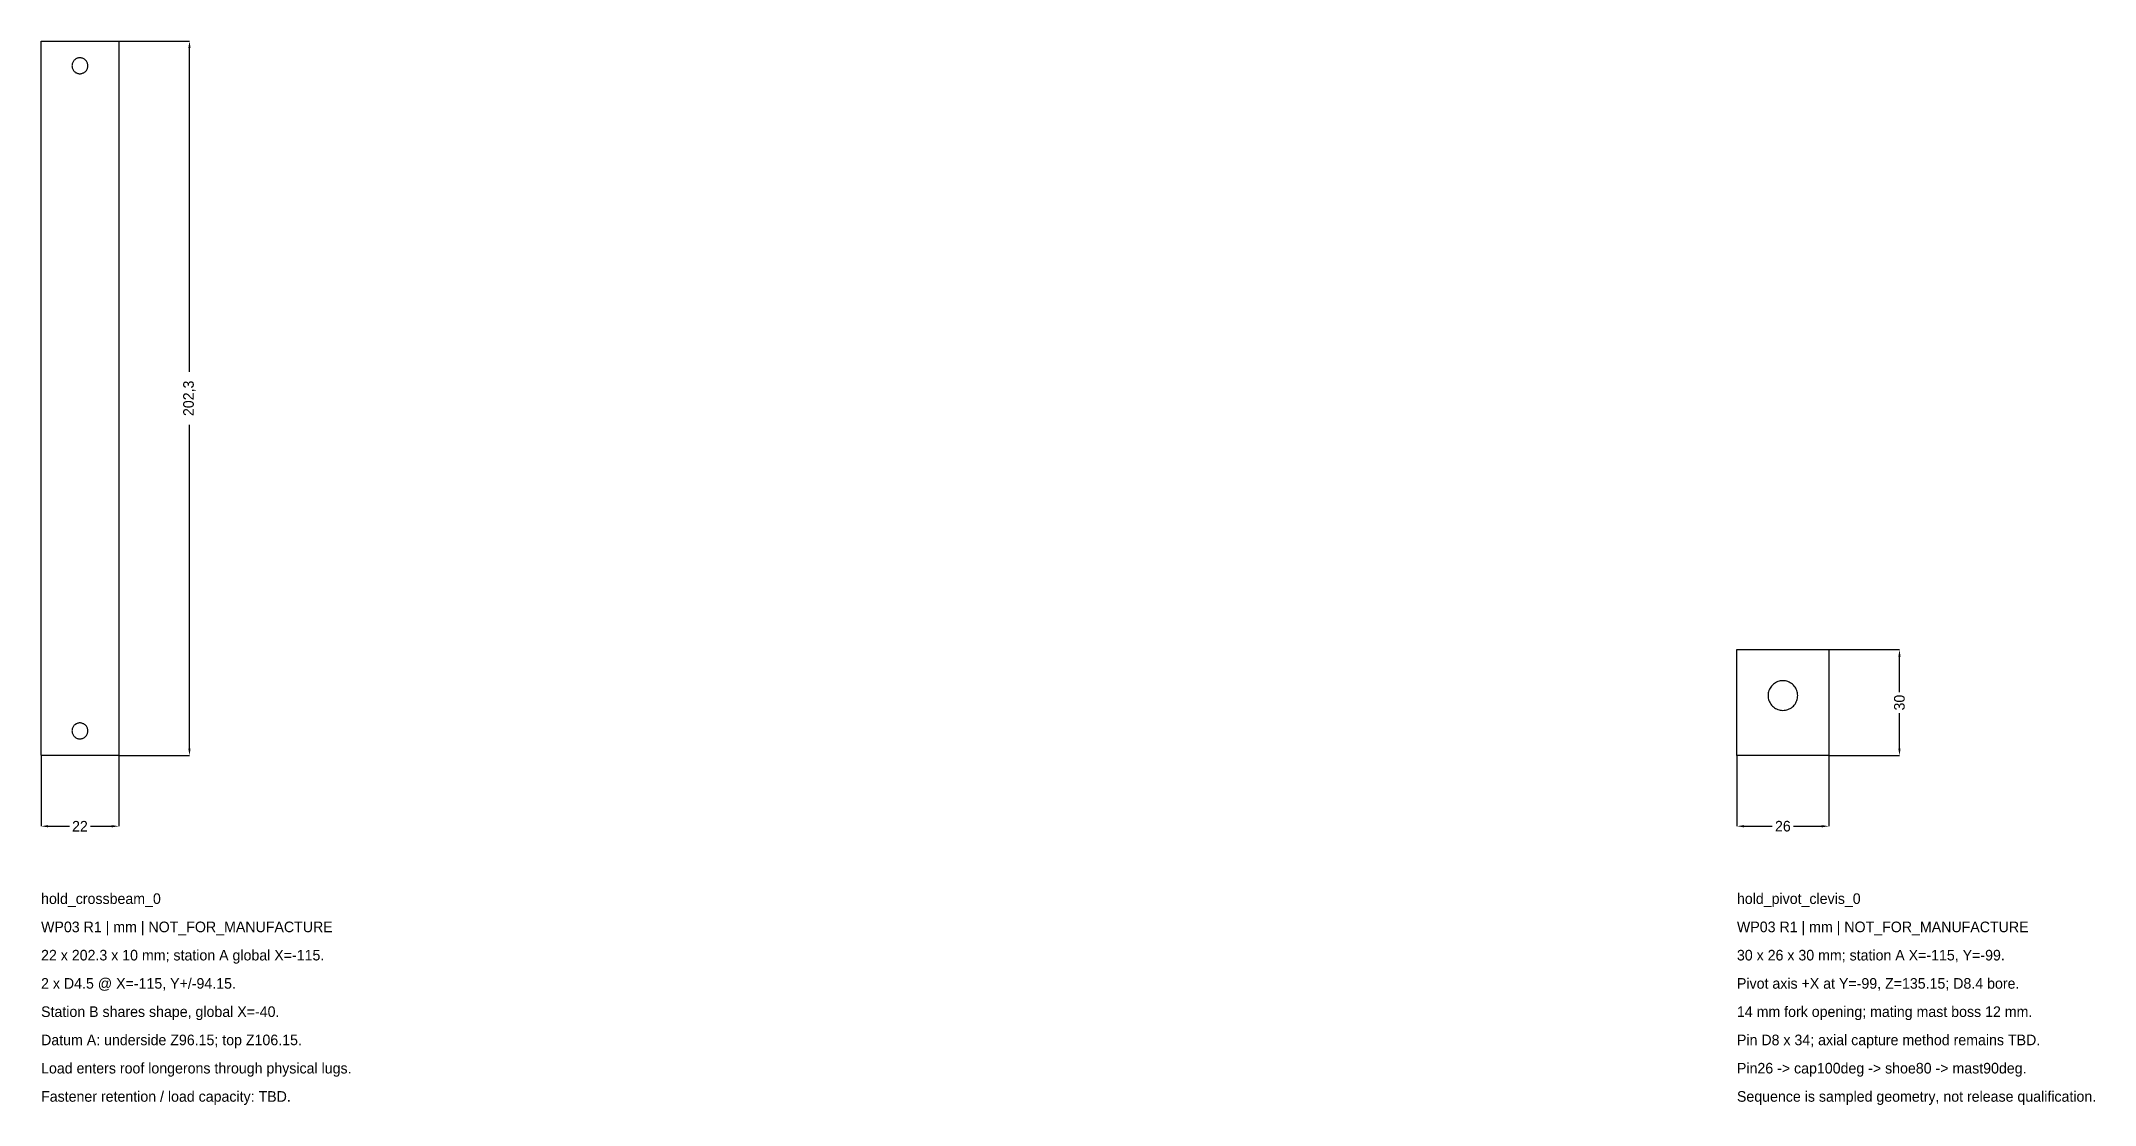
# Model space of a CAD drawing. Header units: millimetres. Extents: x 0 to 1208, y -629 to 226.
# Drawn here: x 0 to 581, y -629 to -328 of the extents above; entities that cross this region are included whole.
import ezdxf

# ---------------------------------------------------------------- set-up
doc = ezdxf.new("R2010")
doc.units = ezdxf.units.MM
for name, color, linetype in [('REFERENCE_DIMENSIONS', 2, 'Continuous'), ('REFERENCE_GEOMETRY', 7, 'Continuous'), ('REFERENCE_NOTES', 3, 'Continuous')]:
    doc.layers.add(name, color=color, linetype=linetype)
doc.dimstyles.get("Standard").update_dxf_attribs({"dimtxt": 2.5, "dimasz": 2.5, "dimexe": 1.25, "dimexo": 0.625, "dimtad": 1, "dimcen": 2.5, "dimazin": 3, "dimtfac": 1, "dimtmove": 0, "dimatfit": 3})

msp = doc.modelspace()

# ---------------------------------------------------------------- texts
at = {"layer": 'REFERENCE_NOTES'}
for s, p in [('hold_crossbeam_0', (0, -572)), ('hold_pivot_clevis_0', (480, -572)), ('WP03 R1 | mm | NOT_FOR_MANUFACTURE', (0, -580)), ('WP03 R1 | mm | NOT_FOR_MANUFACTURE', (480, -580)), ('22 x 202.3 x 10 mm; station A global X=-115.', (0, -588)), ('30 x 26 x 30 mm; station A X=-115, Y=-99.', (480, -588)), ('2 x D4.5 @ X=-115, Y+/-94.15.', (0, -596)), ('Pivot axis +X at Y=-99, Z=135.15; D8.4 bore.', (480, -596)), ('Station B shares shape, global X=-40.', (0, -604)), ('14 mm fork opening; mating mast boss 12 mm.', (480, -604)), ('Datum A: underside Z96.15; top Z106.15.', (0, -612)), ('Pin D8 x 34; axial capture method remains TBD.', (480, -612)), ('Load enters roof longerons through physical lugs.', (0, -620)), ('Pin26 -> cap100deg -> shoe80 -> mast90deg.', (480, -620)), ('Fastener retention / load capacity: TBD.', (0, -628)), ('Sequence is sampled geometry, not release qualification.', (480, -628))]:
    msp.add_text(s, height=3, dxfattribs=at).set_placement(p)

# ---------------------------------------------------------------- blocks, each defined once
blk = doc.blocks.new('_CLOSEDFILLED')
at = {"color": 0, "linetype": 'BYBLOCK'}
blk.add_solid([(-1, 0.16), (0, 0), (-1, -0.16)], dxfattribs=at)
blk = doc.blocks.new('*D7')
for p, q in [((0, -530), (0, -550)), ((22, -530), (22, -550)), ((2, -550), (8, -550)), ((14, -550), (20, -550))]:
    blk.add_line(p, q)
at = {"layer": 'Defpoints'}
for p in [(0, -530), (22, -530), (0, -550)]:
    blk.add_point(p, dxfattribs=at)
at = {"layer": 'REFERENCE_DIMENSIONS', "xscale": 2, "yscale": 2, "rotation": 180}
blk.add_blockref('_CLOSEDFILLED', (0, -550), dxfattribs=at)
at = {"layer": 'REFERENCE_DIMENSIONS', "xscale": 2, "yscale": 2}
blk.add_blockref('_CLOSEDFILLED', (22, -550), dxfattribs=at)
at = {"layer": 'REFERENCE_DIMENSIONS', "insert": (11, -550), "char_height": 3, "attachment_point": 5}
blk.add_mtext('22', dxfattribs=at)
blk = doc.blocks.new('*D8')
for p, q in [((22, -327.7), (42, -327.7)), ((42, -421.35), (42, -329.7)), ((42, -528), (42, -436.35)), ((22, -530), (42, -530))]:
    blk.add_line(p, q)
at = {"layer": 'Defpoints'}
for p in [(22, -327.7), (22, -530), (42, -530)]:
    blk.add_point(p, dxfattribs=at)
at = {"layer": 'REFERENCE_DIMENSIONS', "xscale": 2, "yscale": 2}
for p, rotation in [((42, -327.7), 90), ((42, -530), 270)]:
    blk.add_blockref('_CLOSEDFILLED', p, dxfattribs=dict(at, rotation=rotation))
at = {"layer": 'REFERENCE_DIMENSIONS', "insert": (42, -428.85), "char_height": 3, "attachment_point": 5, "rotation": 90}
blk.add_mtext('202,3', dxfattribs=at)
blk = doc.blocks.new('*D9')
for p, q in [((480, -530), (480, -550)), ((506, -530), (506, -550)), ((482, -550), (490, -550)), ((496, -550), (504, -550))]:
    blk.add_line(p, q)
at = {"layer": 'Defpoints'}
for p in [(480, -530), (506, -530), (480, -550)]:
    blk.add_point(p, dxfattribs=at)
at = {"layer": 'REFERENCE_DIMENSIONS', "xscale": 2, "yscale": 2, "rotation": 180}
blk.add_blockref('_CLOSEDFILLED', (480, -550), dxfattribs=at)
at = {"layer": 'REFERENCE_DIMENSIONS', "xscale": 2, "yscale": 2}
blk.add_blockref('_CLOSEDFILLED', (506, -550), dxfattribs=at)
at = {"layer": 'REFERENCE_DIMENSIONS', "insert": (493, -550), "char_height": 3, "attachment_point": 5}
blk.add_mtext('26', dxfattribs=at)
blk = doc.blocks.new('*D10')
for p, q in [((506, -500), (526, -500)), ((526, -512), (526, -502)), ((526, -528), (526, -518)), ((506, -530), (526, -530))]:
    blk.add_line(p, q)
at = {"layer": 'Defpoints'}
for p in [(506, -500), (506, -530), (526, -530)]:
    blk.add_point(p, dxfattribs=at)
at = {"layer": 'REFERENCE_DIMENSIONS', "xscale": 2, "yscale": 2}
for p, rotation in [((526, -500), 90), ((526, -530), 270)]:
    blk.add_blockref('_CLOSEDFILLED', p, dxfattribs=dict(at, rotation=rotation))
at = {"layer": 'REFERENCE_DIMENSIONS', "insert": (526, -515), "char_height": 3, "attachment_point": 5, "rotation": 90}
blk.add_mtext('30', dxfattribs=at)

# ---------------------------------------------------------------- dimensions: what is measured, and where the dimension line sits
at = {"layer": 'REFERENCE_DIMENSIONS'}
for base, p1, p2, picture, middle in [((42, -530), (22, -530), (22, -327.7), '*D8', (42, -428.85)), ((526, -530), (506, -530), (506, -500), '*D10', (526, -515))]:
    dim = msp.add_linear_dim(base=base, p1=p1, p2=p2, angle=90, dimstyle='Standard', override={"dimtxt": 3, "dimasz": 2, "dimdec": 3}, dxfattribs=at)
    dim.commit()
    dim.dimension.update_dxf_attribs({"geometry": picture, "text_midpoint": middle})
for base, p1, p2, picture, middle in [((0, -550), (0, -530), (22, -530), '*D7', (11, -550)), ((480, -550), (480, -530), (506, -530), '*D9', (493, -550))]:
    dim = msp.add_linear_dim(base=base, p1=p1, p2=p2, dimstyle='Standard', override={"dimtxt": 3, "dimasz": 2, "dimdec": 3}, dxfattribs=at)
    dim.commit()
    dim.dimension.update_dxf_attribs({"geometry": picture, "text_midpoint": middle})

# ---------------------------------------------------------------- linework, layer by layer
at = {"layer": 'REFERENCE_GEOMETRY'}
for points in [[(0, -327.7), (0.2499, -327.7), (0.4998, -327.7), (0.7497, -327.7), (0.9997, -327.7), (1.2496, -327.7), (1.4995, -327.7), (1.7494, -327.7), (1.9993, -327.7), (2.2492, -327.7), (2.4992, -327.7), (2.7491, -327.7), (2.999, -327.7), (3.2489, -327.7), (3.4988, -327.7), (3.7487, -327.7), (3.9987, -327.7), (4.2486, -327.7), (4.4985, -327.7), (4.7484, -327.7), (4.9983, -327.7), (5.2482, -327.7), (5.4982, -327.7), (5.7481, -327.7), (5.998, -327.7), (6.2479, -327.7), (6.4978, -327.7), (6.7477, -327.7), (6.9977, -327.7), (7.2476, -327.7), (7.4975, -327.7), (7.7474, -327.7), (7.9973, -327.7), (8.2472, -327.7), (8.4972, -327.7), (8.7471, -327.7), (8.997, -327.7), (9.2469, -327.7), (9.4968, -327.7), (9.7467, -327.7), (9.9967, -327.7), (10.2466, -327.7), (10.4965, -327.7), (10.7464, -327.7), (10.9963, -327.7), (11.2462, -327.7), (11.4962, -327.7), (11.7461, -327.7), (11.996, -327.7), (12.2459, -327.7), (12.4958, -327.7), (12.7457, -327.7), (12.9957, -327.7), (13.2456, -327.7), (13.4955, -327.7), (13.7454, -327.7), (13.9953, -327.7), (14.2452, -327.7), (14.4952, -327.7), (14.7451, -327.7), (14.995, -327.7), (15.2449, -327.7), (15.4948, -327.7), (15.7447, -327.7), (15.9947, -327.7), (16.2446, -327.7), (16.4945, -327.7), (16.7444, -327.7), (16.9943, -327.7), (17.2442, -327.7), (17.4942, -327.7), (17.7441, -327.7), (17.994, -327.7), (18.2439, -327.7), (18.4938, -327.7), (18.7437, -327.7), (18.9936, -327.7), (19.2436, -327.7), (19.4935, -327.7), (19.7434, -327.7), (19.9933, -327.7), (20.2432, -327.7), (20.4931, -327.7), (20.7431, -327.7), (20.993, -327.7), (21.2429, -327.7), (21.4928, -327.7), (21.7427, -327.7), (21.9926, -327.7), (22, -327.9426), (22, -328.1925), (22, -328.4424), (22, -328.6923), (22, -328.9422), (22, -329.1921), (22, -329.4421), (22, -329.692), (22, -329.9419), (22, -330.1918), (22, -330.4417), (22, -330.6916), (22, -330.9416), (22, -331.1915), (22, -331.4414), (22, -331.6913), (22, -331.9412), (22, -332.1911), (22, -332.4411), (22, -332.691), (22, -332.9409), (22, -333.1908), (22, -333.4407), (22, -333.6906), (22, -333.9406), (22, -334.1905), (22, -334.4404), (22, -334.6903), (22, -334.9402), (22, -335.1901), (22, -335.4401), (22, -335.69), (22, -335.9399), (22, -336.1898), (22, -336.4397), (22, -336.6896), (22, -336.9396), (22, -337.1895), (22, -337.4394), (22, -337.6893), (22, -337.9392), (22, -338.1891), (22, -338.4391), (22, -338.689), (22, -338.9389), (22, -339.1888), (22, -339.4387), (22, -339.6886), (22, -339.9386), (22, -340.1885), (22, -340.4384), (22, -340.6883), (22, -340.9382), (22, -341.1881), (22, -341.4381), (22, -341.688), (22, -341.9379), (22, -342.1878), (22, -342.4377), (22, -342.6876), (22, -342.9375), (22, -343.1875), (22, -343.4374), (22, -343.6873), (22, -343.9372), (22, -344.1871), (22, -344.437), (22, -344.687), (22, -344.9369), (22, -345.1868), (22, -345.4367), (22, -345.6866), (22, -345.9365), (22, -346.1865), (22, -346.4364), (22, -346.6863), (22, -346.9362), (22, -347.1861), (22, -347.436), (22, -347.686), (22, -347.9359), (22, -348.1858), (22, -348.4357), (22, -348.6856), (22, -348.9355), (22, -349.1855), (22, -349.4354), (22, -349.6853), (22, -349.9352), (22, -350.1851), (22, -350.435), (22, -350.685), (22, -350.9349), (22, -351.1848), (22, -351.4347), (22, -351.6846), (22, -351.9345), (22, -352.1845), (22, -352.4344), (22, -352.6843), (22, -352.9342), (22, -353.1841), (22, -353.434), (22, -353.684), (22, -353.9339), (22, -354.1838), (22, -354.4337), (22, -354.6836), (22, -354.9335), (22, -355.1835), (22, -355.4334), (22, -355.6833), (22, -355.9332), (22, -356.1831), (22, -356.433), (22, -356.683), (22, -356.9329), (22, -357.1828), (22, -357.4327), (22, -357.6826), (22, -357.9325), (22, -358.1825), (22, -358.4324), (22, -358.6823), (22, -358.9322), (22, -359.1821), (22, -359.432), (22, -359.6819), (22, -359.9319), (22, -360.1818), (22, -360.4317), (22, -360.6816), (22, -360.9315), (22, -361.1814), (22, -361.4314), (22, -361.6813), (22, -361.9312), (22, -362.1811), (22, -362.431), (22, -362.6809), (22, -362.9309), (22, -363.1808), (22, -363.4307), (22, -363.6806), (22, -363.9305), (22, -364.1804), (22, -364.4304), (22, -364.6803), (22, -364.9302), (22, -365.1801), (22, -365.43), (22, -365.6799), (22, -365.9299), (22, -366.1798), (22, -366.4297), (22, -366.6796), (22, -366.9295), (22, -367.1794), (22, -367.4294), (22, -367.6793), (22, -367.9292), (22, -368.1791), (22, -368.429), (22, -368.6789), (22, -368.9289), (22, -369.1788), (22, -369.4287), (22, -369.6786), (22, -369.9285), (22, -370.1784), (22, -370.4284), (22, -370.6783), (22, -370.9282), (22, -371.1781), (22, -371.428), (22, -371.6779), (22, -371.9279), (22, -372.1778), (22, -372.4277), (22, -372.6776), (22, -372.9275), (22, -373.1774), (22, -373.4274), (22, -373.6773), (22, -373.9272), (22, -374.1771), (22, -374.427), (22, -374.6769), (22, -374.9269), (22, -375.1768), (22, -375.4267), (22, -375.6766), (22, -375.9265), (22, -376.1764), (22, -376.4264), (22, -376.6763), (22, -376.9262), (22, -377.1761), (22, -377.426), (22, -377.6759), (22, -377.9258), (22, -378.1758), (22, -378.4257), (22, -378.6756), (22, -378.9255), (22, -379.1754), (22, -379.4253), (22, -379.6753), (22, -379.9252), (22, -380.1751), (22, -380.425), (22, -380.6749), (22, -380.9248), (22, -381.1748), (22, -381.4247), (22, -381.6746), (22, -381.9245), (22, -382.1744), (22, -382.4243), (22, -382.6743), (22, -382.9242), (22, -383.1741), (22, -383.424), (22, -383.6739), (22, -383.9238), (22, -384.1738), (22, -384.4237), (22, -384.6736), (22, -384.9235), (22, -385.1734), (22, -385.4233), (22, -385.6733), (22, -385.9232), (22, -386.1731), (22, -386.423), (22, -386.6729), (22, -386.9228), (22, -387.1728), (22, -387.4227), (22, -387.6726), (22, -387.9225), (22, -388.1724), (22, -388.4223), (22, -388.6723), (22, -388.9222), (22, -389.1721), (22, -389.422), (22, -389.6719), (22, -389.9218), (22, -390.1718), (22, -390.4217), (22, -390.6716), (22, -390.9215), (22, -391.1714), (22, -391.4213), (22, -391.6713), (22, -391.9212), (22, -392.1711), (22, -392.421), (22, -392.6709), (22, -392.9208), (22, -393.1708), (22, -393.4207), (22, -393.6706), (22, -393.9205), (22, -394.1704), (22, -394.4203), (22, -394.6703), (22, -394.9202), (22, -395.1701), (22, -395.42), (22, -395.6699), (22, -395.9198), (22, -396.1697), (22, -396.4197), (22, -396.6696), (22, -396.9195), (22, -397.1694), (22, -397.4193), (22, -397.6692), (22, -397.9192), (22, -398.1691), (22, -398.419), (22, -398.6689), (22, -398.9188), (22, -399.1687), (22, -399.4187), (22, -399.6686), (22, -399.9185), (22, -400.1684), (22, -400.4183), (22, -400.6682), (22, -400.9182), (22, -401.1681), (22, -401.418), (22, -401.6679), (22, -401.9178), (22, -402.1677), (22, -402.4177), (22, -402.6676), (22, -402.9175), (22, -403.1674), (22, -403.4173), (22, -403.6672), (22, -403.9172), (22, -404.1671), (22, -404.417), (22, -404.6669), (22, -404.9168), (22, -405.1667), (22, -405.4167), (22, -405.6666), (22, -405.9165), (22, -406.1664), (22, -406.4163), (22, -406.6662), (22, -406.9162), (22, -407.1661), (22, -407.416), (22, -407.6659), (22, -407.9158), (22, -408.1657), (22, -408.4157), (22, -408.6656), (22, -408.9155), (22, -409.1654), (22, -409.4153), (22, -409.6652), (22, -409.9152), (22, -410.1651), (22, -410.415), (22, -410.6649), (22, -410.9148), (22, -411.1647), (22, -411.4147), (22, -411.6646), (22, -411.9145), (22, -412.1644), (22, -412.4143), (22, -412.6642), (22, -412.9142), (22, -413.1641), (22, -413.414), (22, -413.6639), (22, -413.9138), (22, -414.1637), (22, -414.4136), (22, -414.6636), (22, -414.9135), (22, -415.1634), (22, -415.4133), (22, -415.6632), (22, -415.9131), (22, -416.1631), (22, -416.413), (22, -416.6629), (22, -416.9128), (22, -417.1627), (22, -417.4126), (22, -417.6626), (22, -417.9125), (22, -418.1624), (22, -418.4123), (22, -418.6622), (22, -418.9121), (22, -419.1621), (22, -419.412), (22, -419.6619), (22, -419.9118), (22, -420.1617), (22, -420.4116), (22, -420.6616), (22, -420.9115), (22, -421.1614), (22, -421.4113), (22, -421.6612), (22, -421.9111), (22, -422.1611), (22, -422.411), (22, -422.6609), (22, -422.9108), (22, -423.1607), (22, -423.4106), (22, -423.6606), (22, -423.9105), (22, -424.1604), (22, -424.4103), (22, -424.6602), (22, -424.9101), (22, -425.1601), (22, -425.41), (22, -425.6599), (22, -425.9098), (22, -426.1597), (22, -426.4096), (22, -426.6596), (22, -426.9095), (22, -427.1594), (22, -427.4093), (22, -427.6592), (22, -427.9091), (22, -428.1591), (22, -428.409), (22, -428.6589), (22, -428.9088), (22, -429.1587), (22, -429.4086), (22, -429.6586), (22, -429.9085), (22, -430.1584), (22, -430.4083), (22, -430.6582), (22, -430.9081), (22, -431.1581), (22, -431.408), (22, -431.6579), (22, -431.9078), (22, -432.1577), (22, -432.4076), (22, -432.6575), (22, -432.9075), (22, -433.1574), (22, -433.4073), (22, -433.6572), (22, -433.9071), (22, -434.157), (22, -434.407), (22, -434.6569), (22, -434.9068), (22, -435.1567), (22, -435.4066), (22, -435.6565), (22, -435.9065), (22, -436.1564), (22, -436.4063), (22, -436.6562), (22, -436.9061), (22, -437.156), (22, -437.406), (22, -437.6559), (22, -437.9058), (22, -438.1557), (22, -438.4056), (22, -438.6555), (22, -438.9055), (22, -439.1554), (22, -439.4053), (22, -439.6552), (22, -439.9051), (22, -440.155), (22, -440.405), (22, -440.6549), (22, -440.9048), (22, -441.1547), (22, -441.4046), (22, -441.6545), (22, -441.9045), (22, -442.1544), (22, -442.4043), (22, -442.6542), (22, -442.9041), (22, -443.154), (22, -443.404), (22, -443.6539), (22, -443.9038), (22, -444.1537), (22, -444.4036), (22, -444.6535), (22, -444.9035), (22, -445.1534), (22, -445.4033), (22, -445.6532), (22, -445.9031), (22, -446.153), (22, -446.403), (22, -446.6529), (22, -446.9028), (22, -447.1527), (22, -447.4026), (22, -447.6525), (22, -447.9025), (22, -448.1524), (22, -448.4023), (22, -448.6522), (22, -448.9021), (22, -449.152), (22, -449.4019), (22, -449.6519), (22, -449.9018), (22, -450.1517), (22, -450.4016), (22, -450.6515), (22, -450.9014), (22, -451.1514), (22, -451.4013), (22, -451.6512), (22, -451.9011), (22, -452.151), (22, -452.4009), (22, -452.6509), (22, -452.9008), (22, -453.1507), (22, -453.4006), (22, -453.6505), (22, -453.9004), (22, -454.1504), (22, -454.4003), (22, -454.6502), (22, -454.9001), (22, -455.15), (22, -455.3999), (22, -455.6499), (22, -455.8998), (22, -456.1497), (22, -456.3996), (22, -456.6495), (22, -456.8994), (22, -457.1494), (22, -457.3993), (22, -457.6492), (22, -457.8991), (22, -458.149), (22, -458.3989), (22, -458.6489), (22, -458.8988), (22, -459.1487), (22, -459.3986), (22, -459.6485), (22, -459.8984), (22, -460.1484), (22, -460.3983), (22, -460.6482), (22, -460.8981), (22, -461.148), (22, -461.3979), (22, -461.6479), (22, -461.8978), (22, -462.1477), (22, -462.3976), (22, -462.6475), (22, -462.8974), (22, -463.1474), (22, -463.3973), (22, -463.6472), (22, -463.8971), (22, -464.147), (22, -464.3969), (22, -464.6469), (22, -464.8968), (22, -465.1467), (22, -465.3966), (22, -465.6465), (22, -465.8964), (22, -466.1464), (22, -466.3963), (22, -466.6462), (22, -466.8961), (22, -467.146), (22, -467.3959), (22, -467.6458), (22, -467.8958), (22, -468.1457), (22, -468.3956), (22, -468.6455), (22, -468.8954), (22, -469.1453), (22, -469.3953), (22, -469.6452), (22, -469.8951), (22, -470.145), (22, -470.3949), (22, -470.6448), (22, -470.8948), (22, -471.1447), (22, -471.3946), (22, -471.6445), (22, -471.8944), (22, -472.1443), (22, -472.3943), (22, -472.6442), (22, -472.8941), (22, -473.144), (22, -473.3939), (22, -473.6438), (22, -473.8938), (22, -474.1437), (22, -474.3936), (22, -474.6435), (22, -474.8934), (22, -475.1433), (22, -475.3933), (22, -475.6432), (22, -475.8931), (22, -476.143), (22, -476.3929), (22, -476.6428), (22, -476.8928), (22, -477.1427), (22, -477.3926), (22, -477.6425), (22, -477.8924), (22, -478.1423), (22, -478.3923), (22, -478.6422), (22, -478.8921), (22, -479.142), (22, -479.3919), (22, -479.6418), (22, -479.8918), (22, -480.1417), (22, -480.3916), (22, -480.6415), (22, -480.8914), (22, -481.1413), (22, -481.3913), (22, -481.6412), (22, -481.8911), (22, -482.141), (22, -482.3909), (22, -482.6408), (22, -482.8908), (22, -483.1407), (22, -483.3906), (22, -483.6405), (22, -483.8904), (22, -484.1403), (22, -484.3903), (22, -484.6402), (22, -484.8901), (22, -485.14), (22, -485.3899), (22, -485.6398), (22, -485.8897), (22, -486.1397), (22, -486.3896), (22, -486.6395), (22, -486.8894), (22, -487.1393), (22, -487.3892), (22, -487.6392), (22, -487.8891), (22, -488.139), (22, -488.3889), (22, -488.6388), (22, -488.8887), (22, -489.1387), (22, -489.3886), (22, -489.6385), (22, -489.8884), (22, -490.1383), (22, -490.3882), (22, -490.6382), (22, -490.8881), (22, -491.138), (22, -491.3879), (22, -491.6378), (22, -491.8877), (22, -492.1377), (22, -492.3876), (22, -492.6375), (22, -492.8874), (22, -493.1373), (22, -493.3872), (22, -493.6372), (22, -493.8871), (22, -494.137), (22, -494.3869), (22, -494.6368), (22, -494.8867), (22, -495.1367), (22, -495.3866), (22, -495.6365), (22, -495.8864), (22, -496.1363), (22, -496.3862), (22, -496.6362), (22, -496.8861), (22, -497.136), (22, -497.3859), (22, -497.6358), (22, -497.8857), (22, -498.1357), (22, -498.3856), (22, -498.6355), (22, -498.8854), (22, -499.1353), (22, -499.3852), (22, -499.6352), (22, -499.8851), (22, -500.135), (22, -500.3849), (22, -500.6348), (22, -500.8847), (22, -501.1347), (22, -501.3846), (22, -501.6345), (22, -501.8844), (22, -502.1343), (22, -502.3842), (22, -502.6342), (22, -502.8841), (22, -503.134), (22, -503.3839), (22, -503.6338), (22, -503.8837), (22, -504.1336), (22, -504.3836), (22, -504.6335), (22, -504.8834), (22, -505.1333), (22, -505.3832), (22, -505.6331), (22, -505.8831), (22, -506.133), (22, -506.3829), (22, -506.6328), (22, -506.8827), (22, -507.1326), (22, -507.3826), (22, -507.6325), (22, -507.8824), (22, -508.1323), (22, -508.3822), (22, -508.6321), (22, -508.8821), (22, -509.132), (22, -509.3819), (22, -509.6318), (22, -509.8817), (22, -510.1316), (22, -510.3816), (22, -510.6315), (22, -510.8814), (22, -511.1313), (22, -511.3812), (22, -511.6311), (22, -511.8811), (22, -512.131), (22, -512.3809), (22, -512.6308), (22, -512.8807), (22, -513.1306), (22, -513.3806), (22, -513.6305), (22, -513.8804), (22, -514.1303), (22, -514.3802), (22, -514.6301), (22, -514.8801), (22, -515.13), (22, -515.3799), (22, -515.6298), (22, -515.8797), (22, -516.1296), (22, -516.3796), (22, -516.6295), (22, -516.8794), (22, -517.1293), (22, -517.3792), (22, -517.6291), (22, -517.8791), (22, -518.129), (22, -518.3789), (22, -518.6288), (22, -518.8787), (22, -519.1286), (22, -519.3786), (22, -519.6285), (22, -519.8784), (22, -520.1283), (22, -520.3782), (22, -520.6281), (22, -520.8781), (22, -521.128), (22, -521.3779), (22, -521.6278), (22, -521.8777), (22, -522.1276), (22, -522.3775), (22, -522.6275), (22, -522.8774), (22, -523.1273), (22, -523.3772), (22, -523.6271), (22, -523.877), (22, -524.127), (22, -524.3769), (22, -524.6268), (22, -524.8767), (22, -525.1266), (22, -525.3765), (22, -525.6265), (22, -525.8764), (22, -526.1263), (22, -526.3762), (22, -526.6261), (22, -526.876), (22, -527.126), (22, -527.3759), (22, -527.6258), (22, -527.8757), (22, -528.1256), (22, -528.3755), (22, -528.6255), (22, -528.8754), (22, -529.1253), (22, -529.3752), (22, -529.6251), (22, -529.875), (21.875, -530), (21.6251, -530), (21.3752, -530), (21.1253, -530), (20.8754, -530), (20.6255, -530), (20.3755, -530), (20.1256, -530), (19.8757, -530), (19.6258, -530), (19.3759, -530), (19.126, -530), (18.876, -530), (18.6261, -530), (18.3762, -530), (18.1263, -530), (17.8764, -530), (17.6265, -530), (17.3765, -530), (17.1266, -530), (16.8767, -530), (16.6268, -530), (16.3769, -530), (16.127, -530), (15.877, -530), (15.6271, -530), (15.3772, -530), (15.1273, -530), (14.8774, -530), (14.6275, -530), (14.3775, -530), (14.1276, -530), (13.8777, -530), (13.6278, -530), (13.3779, -530), (13.128, -530), (12.8781, -530), (12.6281, -530), (12.3782, -530), (12.1283, -530), (11.8784, -530), (11.6285, -530), (11.3786, -530), (11.1286, -530), (10.8787, -530), (10.6288, -530), (10.3789, -530), (10.129, -530), (9.8791, -530), (9.6291, -530), (9.3792, -530), (9.1293, -530), (8.8794, -530), (8.6295, -530), (8.3796, -530), (8.1296, -530), (7.8797, -530), (7.6298, -530), (7.3799, -530), (7.13, -530), (6.8801, -530), (6.6301, -530), (6.3802, -530), (6.1303, -530), (5.8804, -530), (5.6305, -530), (5.3806, -530), (5.1306, -530), (4.8807, -530), (4.6308, -530), (4.3809, -530), (4.131, -530), (3.8811, -530), (3.6311, -530), (3.3812, -530), (3.1313, -530), (2.8814, -530), (2.6315, -530), (2.3816, -530), (2.1316, -530), (1.8817, -530), (1.6318, -530), (1.3819, -530), (1.132, -530), (0.8821, -530), (0.6321, -530), (0.3822, -530), (0.1323, -530), (0, -529.8824), (0, -529.6325), (0, -529.3826), (0, -529.1326), (0, -528.8827), (0, -528.6328), (0, -528.3829), (0, -528.133), (0, -527.8831), (0, -527.6331), (0, -527.3832), (0, -527.1333), (0, -526.8834), (0, -526.6335), (0, -526.3836), (0, -526.1336), (0, -525.8837), (0, -525.6338), (0, -525.3839), (0, -525.134), (0, -524.8841), (0, -524.6342), (0, -524.3842), (0, -524.1343), (0, -523.8844), (0, -523.6345), (0, -523.3846), (0, -523.1347), (0, -522.8847), (0, -522.6348), (0, -522.3849), (0, -522.135), (0, -521.8851), (0, -521.6352), (0, -521.3852), (0, -521.1353), (0, -520.8854), (0, -520.6355), (0, -520.3856), (0, -520.1357), (0, -519.8857), (0, -519.6358), (0, -519.3859), (0, -519.136), (0, -518.8861), (0, -518.6362), (0, -518.3862), (0, -518.1363), (0, -517.8864), (0, -517.6365), (0, -517.3866), (0, -517.1367), (0, -516.8867), (0, -516.6368), (0, -516.3869), (0, -516.137), (0, -515.8871), (0, -515.6372), (0, -515.3872), (0, -515.1373), (0, -514.8874), (0, -514.6375), (0, -514.3876), (0, -514.1377), (0, -513.8877), (0, -513.6378), (0, -513.3879), (0, -513.138), (0, -512.8881), (0, -512.6382), (0, -512.3882), (0, -512.1383), (0, -511.8884), (0, -511.6385), (0, -511.3886), (0, -511.1387), (0, -510.8887), (0, -510.6388), (0, -510.3889), (0, -510.139), (0, -509.8891), (0, -509.6392), (0, -509.3892), (0, -509.1393), (0, -508.8894), (0, -508.6395), (0, -508.3896), (0, -508.1397), (0, -507.8897), (0, -507.6398), (0, -507.3899), (0, -507.14), (0, -506.8901), (0, -506.6402), (0, -506.3903), (0, -506.1403), (0, -505.8904), (0, -505.6405), (0, -505.3906), (0, -505.1407), (0, -504.8908), (0, -504.6408), (0, -504.3909), (0, -504.141), (0, -503.8911), (0, -503.6412), (0, -503.3913), (0, -503.1413), (0, -502.8914), (0, -502.6415), (0, -502.3916), (0, -502.1417), (0, -501.8918), (0, -501.6418), (0, -501.3919), (0, -501.142), (0, -500.8921), (0, -500.6422), (0, -500.3923), (0, -500.1423), (0, -499.8924), (0, -499.6425), (0, -499.3926), (0, -499.1427), (0, -498.8928), (0, -498.6428), (0, -498.3929), (0, -498.143), (0, -497.8931), (0, -497.6432), (0, -497.3933), (0, -497.1433), (0, -496.8934), (0, -496.6435), (0, -496.3936), (0, -496.1437), (0, -495.8938), (0, -495.6438), (0, -495.3939), (0, -495.144), (0, -494.8941), (0, -494.6442), (0, -494.3943), (0, -494.1443), (0, -493.8944), (0, -493.6445), (0, -493.3946), (0, -493.1447), (0, -492.8948), (0, -492.6448), (0, -492.3949), (0, -492.145), (0, -491.8951), (0, -491.6452), (0, -491.3953), (0, -491.1453), (0, -490.8954), (0, -490.6455), (0, -490.3956), (0, -490.1457), (0, -489.8958), (0, -489.6458), (0, -489.3959), (0, -489.146), (0, -488.8961), (0, -488.6462), (0, -488.3963), (0, -488.1464), (0, -487.8964), (0, -487.6465), (0, -487.3966), (0, -487.1467), (0, -486.8968), (0, -486.6469), (0, -486.3969), (0, -486.147), (0, -485.8971), (0, -485.6472), (0, -485.3973), (0, -485.1474), (0, -484.8974), (0, -484.6475), (0, -484.3976), (0, -484.1477), (0, -483.8978), (0, -483.6479), (0, -483.3979), (0, -483.148), (0, -482.8981), (0, -482.6482), (0, -482.3983), (0, -482.1484), (0, -481.8984), (0, -481.6485), (0, -481.3986), (0, -481.1487), (0, -480.8988), (0, -480.6489), (0, -480.3989), (0, -480.149), (0, -479.8991), (0, -479.6492), (0, -479.3993), (0, -479.1494), (0, -478.8994), (0, -478.6495), (0, -478.3996), (0, -478.1497), (0, -477.8998), (0, -477.6499), (0, -477.3999), (0, -477.15), (0, -476.9001), (0, -476.6502), (0, -476.4003), (0, -476.1504), (0, -475.9004), (0, -475.6505), (0, -475.4006), (0, -475.1507), (0, -474.9008), (0, -474.6509), (0, -474.4009), (0, -474.151), (0, -473.9011), (0, -473.6512), (0, -473.4013), (0, -473.1514), (0, -472.9014), (0, -472.6515), (0, -472.4016), (0, -472.1517), (0, -471.9018), (0, -471.6519), (0, -471.4019), (0, -471.152), (0, -470.9021), (0, -470.6522), (0, -470.4023), (0, -470.1524), (0, -469.9025), (0, -469.6525), (0, -469.4026), (0, -469.1527), (0, -468.9028), (0, -468.6529), (0, -468.403), (0, -468.153), (0, -467.9031), (0, -467.6532), (0, -467.4033), (0, -467.1534), (0, -466.9035), (0, -466.6535), (0, -466.4036), (0, -466.1537), (0, -465.9038), (0, -465.6539), (0, -465.404), (0, -465.154), (0, -464.9041), (0, -464.6542), (0, -464.4043), (0, -464.1544), (0, -463.9045), (0, -463.6545), (0, -463.4046), (0, -463.1547), (0, -462.9048), (0, -462.6549), (0, -462.405), (0, -462.155), (0, -461.9051), (0, -461.6552), (0, -461.4053), (0, -461.1554), (0, -460.9055), (0, -460.6555), (0, -460.4056), (0, -460.1557), (0, -459.9058), (0, -459.6559), (0, -459.406), (0, -459.156), (0, -458.9061), (0, -458.6562), (0, -458.4063), (0, -458.1564), (0, -457.9065), (0, -457.6565), (0, -457.4066), (0, -457.1567), (0, -456.9068), (0, -456.6569), (0, -456.407), (0, -456.157), (0, -455.9071), (0, -455.6572), (0, -455.4073), (0, -455.1574), (0, -454.9075), (0, -454.6575), (0, -454.4076), (0, -454.1577), (0, -453.9078), (0, -453.6579), (0, -453.408), (0, -453.1581), (0, -452.9081), (0, -452.6582), (0, -452.4083), (0, -452.1584), (0, -451.9085), (0, -451.6586), (0, -451.4086), (0, -451.1587), (0, -450.9088), (0, -450.6589), (0, -450.409), (0, -450.1591), (0, -449.9091), (0, -449.6592), (0, -449.4093), (0, -449.1594), (0, -448.9095), (0, -448.6596), (0, -448.4096), (0, -448.1597), (0, -447.9098), (0, -447.6599), (0, -447.41), (0, -447.1601), (0, -446.9101), (0, -446.6602), (0, -446.4103), (0, -446.1604), (0, -445.9105), (0, -445.6606), (0, -445.4106), (0, -445.1607), (0, -444.9108), (0, -444.6609), (0, -444.411), (0, -444.1611), (0, -443.9111), (0, -443.6612), (0, -443.4113), (0, -443.1614), (0, -442.9115), (0, -442.6616), (0, -442.4116), (0, -442.1617), (0, -441.9118), (0, -441.6619), (0, -441.412), (0, -441.1621), (0, -440.9121), (0, -440.6622), (0, -440.4123), (0, -440.1624), (0, -439.9125), (0, -439.6626), (0, -439.4126), (0, -439.1627), (0, -438.9128), (0, -438.6629), (0, -438.413), (0, -438.1631), (0, -437.9131), (0, -437.6632), (0, -437.4133), (0, -437.1634), (0, -436.9135), (0, -436.6636), (0, -436.4136), (0, -436.1637), (0, -435.9138), (0, -435.6639), (0, -435.414), (0, -435.1641), (0, -434.9142), (0, -434.6642), (0, -434.4143), (0, -434.1644), (0, -433.9145), (0, -433.6646), (0, -433.4147), (0, -433.1647), (0, -432.9148), (0, -432.6649), (0, -432.415), (0, -432.1651), (0, -431.9152), (0, -431.6652), (0, -431.4153), (0, -431.1654), (0, -430.9155), (0, -430.6656), (0, -430.4157), (0, -430.1657), (0, -429.9158), (0, -429.6659), (0, -429.416), (0, -429.1661), (0, -428.9162), (0, -428.6662), (0, -428.4163), (0, -428.1664), (0, -427.9165), (0, -427.6666), (0, -427.4167), (0, -427.1667), (0, -426.9168), (0, -426.6669), (0, -426.417), (0, -426.1671), (0, -425.9172), (0, -425.6672), (0, -425.4173), (0, -425.1674), (0, -424.9175), (0, -424.6676), (0, -424.4177), (0, -424.1677), (0, -423.9178), (0, -423.6679), (0, -423.418), (0, -423.1681), (0, -422.9182), (0, -422.6682), (0, -422.4183), (0, -422.1684), (0, -421.9185), (0, -421.6686), (0, -421.4187), (0, -421.1687), (0, -420.9188), (0, -420.6689), (0, -420.419), (0, -420.1691), (0, -419.9192), (0, -419.6692), (0, -419.4193), (0, -419.1694), (0, -418.9195), (0, -418.6696), (0, -418.4197), (0, -418.1697), (0, -417.9198), (0, -417.6699), (0, -417.42), (0, -417.1701), (0, -416.9202), (0, -416.6703), (0, -416.4203), (0, -416.1704), (0, -415.9205), (0, -415.6706), (0, -415.4207), (0, -415.1708), (0, -414.9208), (0, -414.6709), (0, -414.421), (0, -414.1711), (0, -413.9212), (0, -413.6713), (0, -413.4213), (0, -413.1714), (0, -412.9215), (0, -412.6716), (0, -412.4217), (0, -412.1718), (0, -411.9218), (0, -411.6719), (0, -411.422), (0, -411.1721), (0, -410.9222), (0, -410.6723), (0, -410.4223), (0, -410.1724), (0, -409.9225), (0, -409.6726), (0, -409.4227), (0, -409.1728), (0, -408.9228), (0, -408.6729), (0, -408.423), (0, -408.1731), (0, -407.9232), (0, -407.6733), (0, -407.4233), (0, -407.1734), (0, -406.9235), (0, -406.6736), (0, -406.4237), (0, -406.1738), (0, -405.9238), (0, -405.6739), (0, -405.424), (0, -405.1741), (0, -404.9242), (0, -404.6743), (0, -404.4243), (0, -404.1744), (0, -403.9245), (0, -403.6746), (0, -403.4247), (0, -403.1748), (0, -402.9248), (0, -402.6749), (0, -402.425), (0, -402.1751), (0, -401.9252), (0, -401.6753), (0, -401.4253), (0, -401.1754), (0, -400.9255), (0, -400.6756), (0, -400.4257), (0, -400.1758), (0, -399.9258), (0, -399.6759), (0, -399.426), (0, -399.1761), (0, -398.9262), (0, -398.6763), (0, -398.4264), (0, -398.1764), (0, -397.9265), (0, -397.6766), (0, -397.4267), (0, -397.1768), (0, -396.9269), (0, -396.6769), (0, -396.427), (0, -396.1771), (0, -395.9272), (0, -395.6773), (0, -395.4274), (0, -395.1774), (0, -394.9275), (0, -394.6776), (0, -394.4277), (0, -394.1778), (0, -393.9279), (0, -393.6779), (0, -393.428), (0, -393.1781), (0, -392.9282), (0, -392.6783), (0, -392.4284), (0, -392.1784), (0, -391.9285), (0, -391.6786), (0, -391.4287), (0, -391.1788), (0, -390.9289), (0, -390.6789), (0, -390.429), (0, -390.1791), (0, -389.9292), (0, -389.6793), (0, -389.4294), (0, -389.1794), (0, -388.9295), (0, -388.6796), (0, -388.4297), (0, -388.1798), (0, -387.9299), (0, -387.6799), (0, -387.43), (0, -387.1801), (0, -386.9302), (0, -386.6803), (0, -386.4304), (0, -386.1804), (0, -385.9305), (0, -385.6806), (0, -385.4307), (0, -385.1808), (0, -384.9309), (0, -384.6809), (0, -384.431), (0, -384.1811), (0, -383.9312), (0, -383.6813), (0, -383.4314), (0, -383.1814), (0, -382.9315), (0, -382.6816), (0, -382.4317), (0, -382.1818), (0, -381.9319), (0, -381.6819), (0, -381.432), (0, -381.1821), (0, -380.9322), (0, -380.6823), (0, -380.4324), (0, -380.1825), (0, -379.9325), (0, -379.6826), (0, -379.4327), (0, -379.1828), (0, -378.9329), (0, -378.683), (0, -378.433), (0, -378.1831), (0, -377.9332), (0, -377.6833), (0, -377.4334), (0, -377.1835), (0, -376.9335), (0, -376.6836), (0, -376.4337), (0, -376.1838), (0, -375.9339), (0, -375.684), (0, -375.434), (0, -375.1841), (0, -374.9342), (0, -374.6843), (0, -374.4344), (0, -374.1845), (0, -373.9345), (0, -373.6846), (0, -373.4347), (0, -373.1848), (0, -372.9349), (0, -372.685), (0, -372.435), (0, -372.1851), (0, -371.9352), (0, -371.6853), (0, -371.4354), (0, -371.1855), (0, -370.9355), (0, -370.6856), (0, -370.4357), (0, -370.1858), (0, -369.9359), (0, -369.686), (0, -369.436), (0, -369.1861), (0, -368.9362), (0, -368.6863), (0, -368.4364), (0, -368.1865), (0, -367.9365), (0, -367.6866), (0, -367.4367), (0, -367.1868), (0, -366.9369), (0, -366.687), (0, -366.437), (0, -366.1871), (0, -365.9372), (0, -365.6873), (0, -365.4374), (0, -365.1875), (0, -364.9375), (0, -364.6876), (0, -364.4377), (0, -364.1878), (0, -363.9379), (0, -363.688), (0, -363.4381), (0, -363.1881), (0, -362.9382), (0, -362.6883), (0, -362.4384), (0, -362.1885), (0, -361.9386), (0, -361.6886), (0, -361.4387), (0, -361.1888), (0, -360.9389), (0, -360.689), (0, -360.4391), (0, -360.1891), (0, -359.9392), (0, -359.6893), (0, -359.4394), (0, -359.1895), (0, -358.9396), (0, -358.6896), (0, -358.4397), (0, -358.1898), (0, -357.9399), (0, -357.69), (0, -357.4401), (0, -357.1901), (0, -356.9402), (0, -356.6903), (0, -356.4404), (0, -356.1905), (0, -355.9406), (0, -355.6906), (0, -355.4407), (0, -355.1908), (0, -354.9409), (0, -354.691), (0, -354.4411), (0, -354.1911), (0, -353.9412), (0, -353.6913), (0, -353.4414), (0, -353.1915), (0, -352.9416), (0, -352.6916), (0, -352.4417), (0, -352.1918), (0, -351.9419), (0, -351.692), (0, -351.4421), (0, -351.1921), (0, -350.9422), (0, -350.6923), (0, -350.4424), (0, -350.1925), (0, -349.9426), (0, -349.6926), (0, -349.4427), (0, -349.1928), (0, -348.9429), (0, -348.693), (0, -348.4431), (0, -348.1931), (0, -347.9432), (0, -347.6933), (0, -347.4434), (0, -347.1935), (0, -346.9436), (0, -346.6936), (0, -346.4437), (0, -346.1938), (0, -345.9439), (0, -345.694), (0, -345.4441), (0, -345.1942), (0, -344.9442), (0, -344.6943), (0, -344.4444), (0, -344.1945), (0, -343.9446), (0, -343.6947), (0, -343.4447), (0, -343.1948), (0, -342.9449), (0, -342.695), (0, -342.4451), (0, -342.1952), (0, -341.9452), (0, -341.6953), (0, -341.4454), (0, -341.1955), (0, -340.9456), (0, -340.6957), (0, -340.4457), (0, -340.1958), (0, -339.9459), (0, -339.696), (0, -339.4461), (0, -339.1962), (0, -338.9462), (0, -338.6963), (0, -338.4464), (0, -338.1965), (0, -337.9466), (0, -337.6967), (0, -337.4467), (0, -337.1968), (0, -336.9469), (0, -336.697), (0, -336.4471), (0, -336.1972), (0, -335.9472), (0, -335.6973), (0, -335.4474), (0, -335.1975), (0, -334.9476), (0, -334.6977), (0, -334.4477), (0, -334.1978), (0, -333.9479), (0, -333.698), (0, -333.4481), (0, -333.1982), (0, -332.9482), (0, -332.6983), (0, -332.4484), (0, -332.1985), (0, -331.9486), (0, -331.6987), (0, -331.4487), (0, -331.1988), (0, -330.9489), (0, -330.699), (0, -330.4491), (0, -330.1992), (0, -329.9492), (0, -329.6993), (0, -329.4494), (0, -329.1995), (0, -328.9496), (0, -328.6997), (0, -328.4497), (0, -328.1998), (0, -327.9499)], [(13.25, -334.7), (13.2414, -334.5039), (13.2158, -334.3093), (13.1733, -334.1177), (13.1143, -333.9305), (13.0392, -333.7491), (12.9486, -333.575), (12.8431, -333.4095), (12.7236, -333.2537), (12.591, -333.109), (12.4463, -332.9764), (12.2905, -332.8569), (12.125, -332.7514), (11.9509, -332.6608), (11.7695, -332.5857), (11.5823, -332.5267), (11.3907, -332.4842), (11.1961, -332.4586), (11, -332.45), (10.8039, -332.4586), (10.6093, -332.4842), (10.4177, -332.5267), (10.2305, -332.5857), (10.0491, -332.6608), (9.875, -332.7514), (9.7095, -332.8569), (9.5537, -332.9764), (9.409, -333.109), (9.2764, -333.2537), (9.1569, -333.4095), (9.0514, -333.575), (8.9608, -333.7491), (8.8857, -333.9305), (8.8267, -334.1177), (8.7842, -334.3093), (8.7586, -334.5039), (8.75, -334.7), (8.7586, -334.8961), (8.7842, -335.0907), (8.8267, -335.2823), (8.8857, -335.4695), (8.9608, -335.6509), (9.0514, -335.825), (9.1569, -335.9905), (9.2764, -336.1463), (9.409, -336.291), (9.5537, -336.4236), (9.7095, -336.5431), (9.875, -336.6486), (10.0491, -336.7392), (10.2305, -336.8143), (10.4177, -336.8733), (10.6093, -336.9158), (10.8039, -336.9414), (11, -336.95), (11.1961, -336.9414), (11.3907, -336.9158), (11.5823, -336.8733), (11.7695, -336.8143), (11.9509, -336.7392), (12.125, -336.6486), (12.2905, -336.5431), (12.4463, -336.4236), (12.591, -336.291), (12.7236, -336.1463), (12.8431, -335.9905), (12.9486, -335.825), (13.0392, -335.6509), (13.1143, -335.4695), (13.1733, -335.2823), (13.2158, -335.0907), (13.2414, -334.8961)], [(480, -500), (480.25, -500), (480.5, -500), (480.75, -500), (481, -500), (481.25, -500), (481.5, -500), (481.75, -500), (482, -500), (482.25, -500), (482.5, -500), (482.75, -500), (483, -500), (483.25, -500), (483.5, -500), (483.75, -500), (484, -500), (484.25, -500), (484.5, -500), (484.75, -500), (485, -500), (485.25, -500), (485.5, -500), (485.75, -500), (486, -500), (486.25, -500), (486.5, -500), (486.75, -500), (487, -500), (487.25, -500), (487.5, -500), (487.75, -500), (488, -500), (488.25, -500), (488.5, -500), (488.75, -500), (489, -500), (489.25, -500), (489.5, -500), (489.75, -500), (490, -500), (490.25, -500), (490.5, -500), (490.75, -500), (491, -500), (491.25, -500), (491.5, -500), (491.75, -500), (492, -500), (492.25, -500), (492.5, -500), (492.75, -500), (493, -500), (493.25, -500), (493.5, -500), (493.75, -500), (494, -500), (494.25, -500), (494.5, -500), (494.75, -500), (495, -500), (495.25, -500), (495.5, -500), (495.75, -500), (496, -500), (496.25, -500), (496.5, -500), (496.75, -500), (497, -500), (497.25, -500), (497.5, -500), (497.75, -500), (498, -500), (498.25, -500), (498.5, -500), (498.75, -500), (499, -500), (499.25, -500), (499.5, -500), (499.75, -500), (500, -500), (500.25, -500), (500.5, -500), (500.75, -500), (501, -500), (501.25, -500), (501.5, -500), (501.75, -500), (502, -500), (502.25, -500), (502.5, -500), (502.75, -500), (503, -500), (503.25, -500), (503.5, -500), (503.75, -500), (504, -500), (504.25, -500), (504.5, -500), (504.75, -500), (505, -500), (505.25, -500), (505.5, -500), (505.75, -500), (506, -500), (506, -500.25), (506, -500.5), (506, -500.75), (506, -501), (506, -501.25), (506, -501.5), (506, -501.75), (506, -502), (506, -502.25), (506, -502.5), (506, -502.75), (506, -503), (506, -503.25), (506, -503.5), (506, -503.75), (506, -504), (506, -504.25), (506, -504.5), (506, -504.75), (506, -505), (506, -505.25), (506, -505.5), (506, -505.75), (506, -506), (506, -506.25), (506, -506.5), (506, -506.75), (506, -507), (506, -507.25), (506, -507.5), (506, -507.75), (506, -508), (506, -508.25), (506, -508.5), (506, -508.75), (506, -509), (506, -509.25), (506, -509.5), (506, -509.75), (506, -510), (506, -510.25), (506, -510.5), (506, -510.75), (506, -511), (506, -511.25), (506, -511.5), (506, -511.75), (506, -512), (506, -512.25), (506, -512.5), (506, -512.75), (506, -513), (506, -513.25), (506, -513.5), (506, -513.75), (506, -514), (506, -514.25), (506, -514.5), (506, -514.75), (506, -515), (506, -515.25), (506, -515.5), (506, -515.75), (506, -516), (506, -516.25), (506, -516.5), (506, -516.75), (506, -517), (506, -517.25), (506, -517.5), (506, -517.75), (506, -518), (506, -518.25), (506, -518.5), (506, -518.75), (506, -519), (506, -519.25), (506, -519.5), (506, -519.75), (506, -520), (506, -520.25), (506, -520.5), (506, -520.75), (506, -521), (506, -521.25), (506, -521.5), (506, -521.75), (506, -522), (506, -522.25), (506, -522.5), (506, -522.75), (506, -523), (506, -523.25), (506, -523.5), (506, -523.75), (506, -524), (506, -524.25), (506, -524.5), (506, -524.75), (506, -525), (506, -525.25), (506, -525.5), (506, -525.75), (506, -526), (506, -526.25), (506, -526.5), (506, -526.75), (506, -527), (506, -527.25), (506, -527.5), (506, -527.75), (506, -528), (506, -528.25), (506, -528.5), (506, -528.75), (506, -529), (506, -529.25), (506, -529.5), (506, -529.75), (506, -530), (505.75, -530), (505.5, -530), (505.25, -530), (505, -530), (504.75, -530), (504.5, -530), (504.25, -530), (504, -530), (503.75, -530), (503.5, -530), (503.25, -530), (503, -530), (502.75, -530), (502.5, -530), (502.25, -530), (502, -530), (501.75, -530), (501.5, -530), (501.25, -530), (501, -530), (500.75, -530), (500.5, -530), (500.25, -530), (500, -530), (499.75, -530), (499.5, -530), (499.25, -530), (499, -530), (498.75, -530), (498.5, -530), (498.25, -530), (498, -530), (497.75, -530), (497.5, -530), (497.25, -530), (497, -530), (496.75, -530), (496.5, -530), (496.25, -530), (496, -530), (495.75, -530), (495.5, -530), (495.25, -530), (495, -530), (494.75, -530), (494.5, -530), (494.25, -530), (494, -530), (493.75, -530), (493.5, -530), (493.25, -530), (493, -530), (492.75, -530), (492.5, -530), (492.25, -530), (492, -530), (491.75, -530), (491.5, -530), (491.25, -530), (491, -530), (490.75, -530), (490.5, -530), (490.25, -530), (490, -530), (489.75, -530), (489.5, -530), (489.25, -530), (489, -530), (488.75, -530), (488.5, -530), (488.25, -530), (488, -530), (487.75, -530), (487.5, -530), (487.25, -530), (487, -530), (486.75, -530), (486.5, -530), (486.25, -530), (486, -530), (485.75, -530), (485.5, -530), (485.25, -530), (485, -530), (484.75, -530), (484.5, -530), (484.25, -530), (484, -530), (483.75, -530), (483.5, -530), (483.25, -530), (483, -530), (482.75, -530), (482.5, -530), (482.25, -530), (482, -530), (481.75, -530), (481.5, -530), (481.25, -530), (481, -530), (480.75, -530), (480.5, -530), (480.25, -530), (480, -530), (480, -529.75), (480, -529.5), (480, -529.25), (480, -529), (480, -528.75), (480, -528.5), (480, -528.25), (480, -528), (480, -527.75), (480, -527.5), (480, -527.25), (480, -527), (480, -526.75), (480, -526.5), (480, -526.25), (480, -526), (480, -525.75), (480, -525.5), (480, -525.25), (480, -525), (480, -524.75), (480, -524.5), (480, -524.25), (480, -524), (480, -523.75), (480, -523.5), (480, -523.25), (480, -523), (480, -522.75), (480, -522.5), (480, -522.25), (480, -522), (480, -521.75), (480, -521.5), (480, -521.25), (480, -521), (480, -520.75), (480, -520.5), (480, -520.25), (480, -520), (480, -519.75), (480, -519.5), (480, -519.25), (480, -519), (480, -518.75), (480, -518.5), (480, -518.25), (480, -518), (480, -517.75), (480, -517.5), (480, -517.25), (480, -517), (480, -516.75), (480, -516.5), (480, -516.25), (480, -516), (480, -515.75), (480, -515.5), (480, -515.25), (480, -515), (480, -514.75), (480, -514.5), (480, -514.25), (480, -514), (480, -513.75), (480, -513.5), (480, -513.25), (480, -513), (480, -512.75), (480, -512.5), (480, -512.25), (480, -512), (480, -511.75), (480, -511.5), (480, -511.25), (480, -511), (480, -510.75), (480, -510.5), (480, -510.25), (480, -510), (480, -509.75), (480, -509.5), (480, -509.25), (480, -509), (480, -508.75), (480, -508.5), (480, -508.25), (480, -508), (480, -507.75), (480, -507.5), (480, -507.25), (480, -507), (480, -506.75), (480, -506.5), (480, -506.25), (480, -506), (480, -505.75), (480, -505.5), (480, -505.25), (480, -505), (480, -504.75), (480, -504.5), (480, -504.25), (480, -504), (480, -503.75), (480, -503.5), (480, -503.25), (480, -503), (480, -502.75), (480, -502.5), (480, -502.25), (480, -502), (480, -501.75), (480, -501.5), (480, -501.25), (480, -501), (480, -500.75), (480, -500.5), (480, -500.25)], [(497.2, -513), (497.184, -512.6339), (497.1362, -512.2707), (497.0569, -511.913), (496.9467, -511.5635), (496.8065, -511.225), (496.6373, -510.9), (496.4404, -510.591), (496.2174, -510.3003), (495.9698, -510.0302), (495.6997, -509.7826), (495.409, -509.5596), (495.1, -509.3627), (494.775, -509.1935), (494.4365, -509.0533), (494.087, -508.9431), (493.7293, -508.8638), (493.3661, -508.816), (493, -508.8), (492.6339, -508.816), (492.2707, -508.8638), (491.913, -508.9431), (491.5635, -509.0533), (491.225, -509.1935), (490.9, -509.3627), (490.591, -509.5596), (490.3003, -509.7826), (490.0302, -510.0302), (489.7826, -510.3003), (489.5596, -510.591), (489.3627, -510.9), (489.1935, -511.225), (489.0533, -511.5635), (488.9431, -511.913), (488.8638, -512.2707), (488.816, -512.6339), (488.8, -513), (488.816, -513.3661), (488.8638, -513.7293), (488.9431, -514.087), (489.0533, -514.4365), (489.1935, -514.775), (489.3627, -515.1), (489.5596, -515.409), (489.7826, -515.6997), (490.0302, -515.9698), (490.3003, -516.2174), (490.591, -516.4404), (490.9, -516.6373), (491.225, -516.8065), (491.5635, -516.9467), (491.913, -517.0569), (492.2707, -517.1362), (492.6339, -517.184), (493, -517.2), (493.3661, -517.184), (493.7293, -517.1362), (494.087, -517.0569), (494.4365, -516.9467), (494.775, -516.8065), (495.1, -516.6373), (495.409, -516.4404), (495.6997, -516.2174), (495.9698, -515.9698), (496.2174, -515.6997), (496.4404, -515.409), (496.6373, -515.1), (496.8065, -514.775), (496.9467, -514.4365), (497.0569, -514.087), (497.1362, -513.7293), (497.184, -513.3661)], [(13.25, -523), (13.2414, -522.8039), (13.2158, -522.6093), (13.1733, -522.4177), (13.1143, -522.2305), (13.0392, -522.0491), (12.9486, -521.875), (12.8431, -521.7095), (12.7236, -521.5537), (12.591, -521.409), (12.4463, -521.2764), (12.2905, -521.1569), (12.125, -521.0514), (11.9509, -520.9608), (11.7695, -520.8857), (11.5823, -520.8267), (11.3907, -520.7842), (11.1961, -520.7586), (11, -520.75), (10.8039, -520.7586), (10.6093, -520.7842), (10.4177, -520.8267), (10.2305, -520.8857), (10.0491, -520.9608), (9.875, -521.0514), (9.7095, -521.1569), (9.5537, -521.2764), (9.409, -521.409), (9.2764, -521.5537), (9.1569, -521.7095), (9.0514, -521.875), (8.9608, -522.0491), (8.8857, -522.2305), (8.8267, -522.4177), (8.7842, -522.6093), (8.7586, -522.8039), (8.75, -523), (8.7586, -523.1961), (8.7842, -523.3907), (8.8267, -523.5823), (8.8857, -523.7695), (8.9608, -523.9509), (9.0514, -524.125), (9.1569, -524.2905), (9.2764, -524.4463), (9.409, -524.591), (9.5537, -524.7236), (9.7095, -524.8431), (9.875, -524.9486), (10.0491, -525.0392), (10.2305, -525.1143), (10.4177, -525.1733), (10.6093, -525.2158), (10.8039, -525.2414), (11, -525.25), (11.1961, -525.2414), (11.3907, -525.2158), (11.5823, -525.1733), (11.7695, -525.1143), (11.9509, -525.0392), (12.125, -524.9486), (12.2905, -524.8431), (12.4463, -524.7236), (12.591, -524.591), (12.7236, -524.4463), (12.8431, -524.2905), (12.9486, -524.125), (13.0392, -523.9509), (13.1143, -523.7695), (13.1733, -523.5823), (13.2158, -523.3907), (13.2414, -523.1961)]]:
    msp.add_lwpolyline(points, close=True, dxfattribs=at)

msp.set_redraw_order([(e.dxf.handle, doc.entitydb.next_handle()) for e in msp.query("TEXT MTEXT ATTDEF DIMENSION ARC_DIMENSION")])  # texts and dimensions are drawn at this point

doc.saveas('drawing.dxf')
